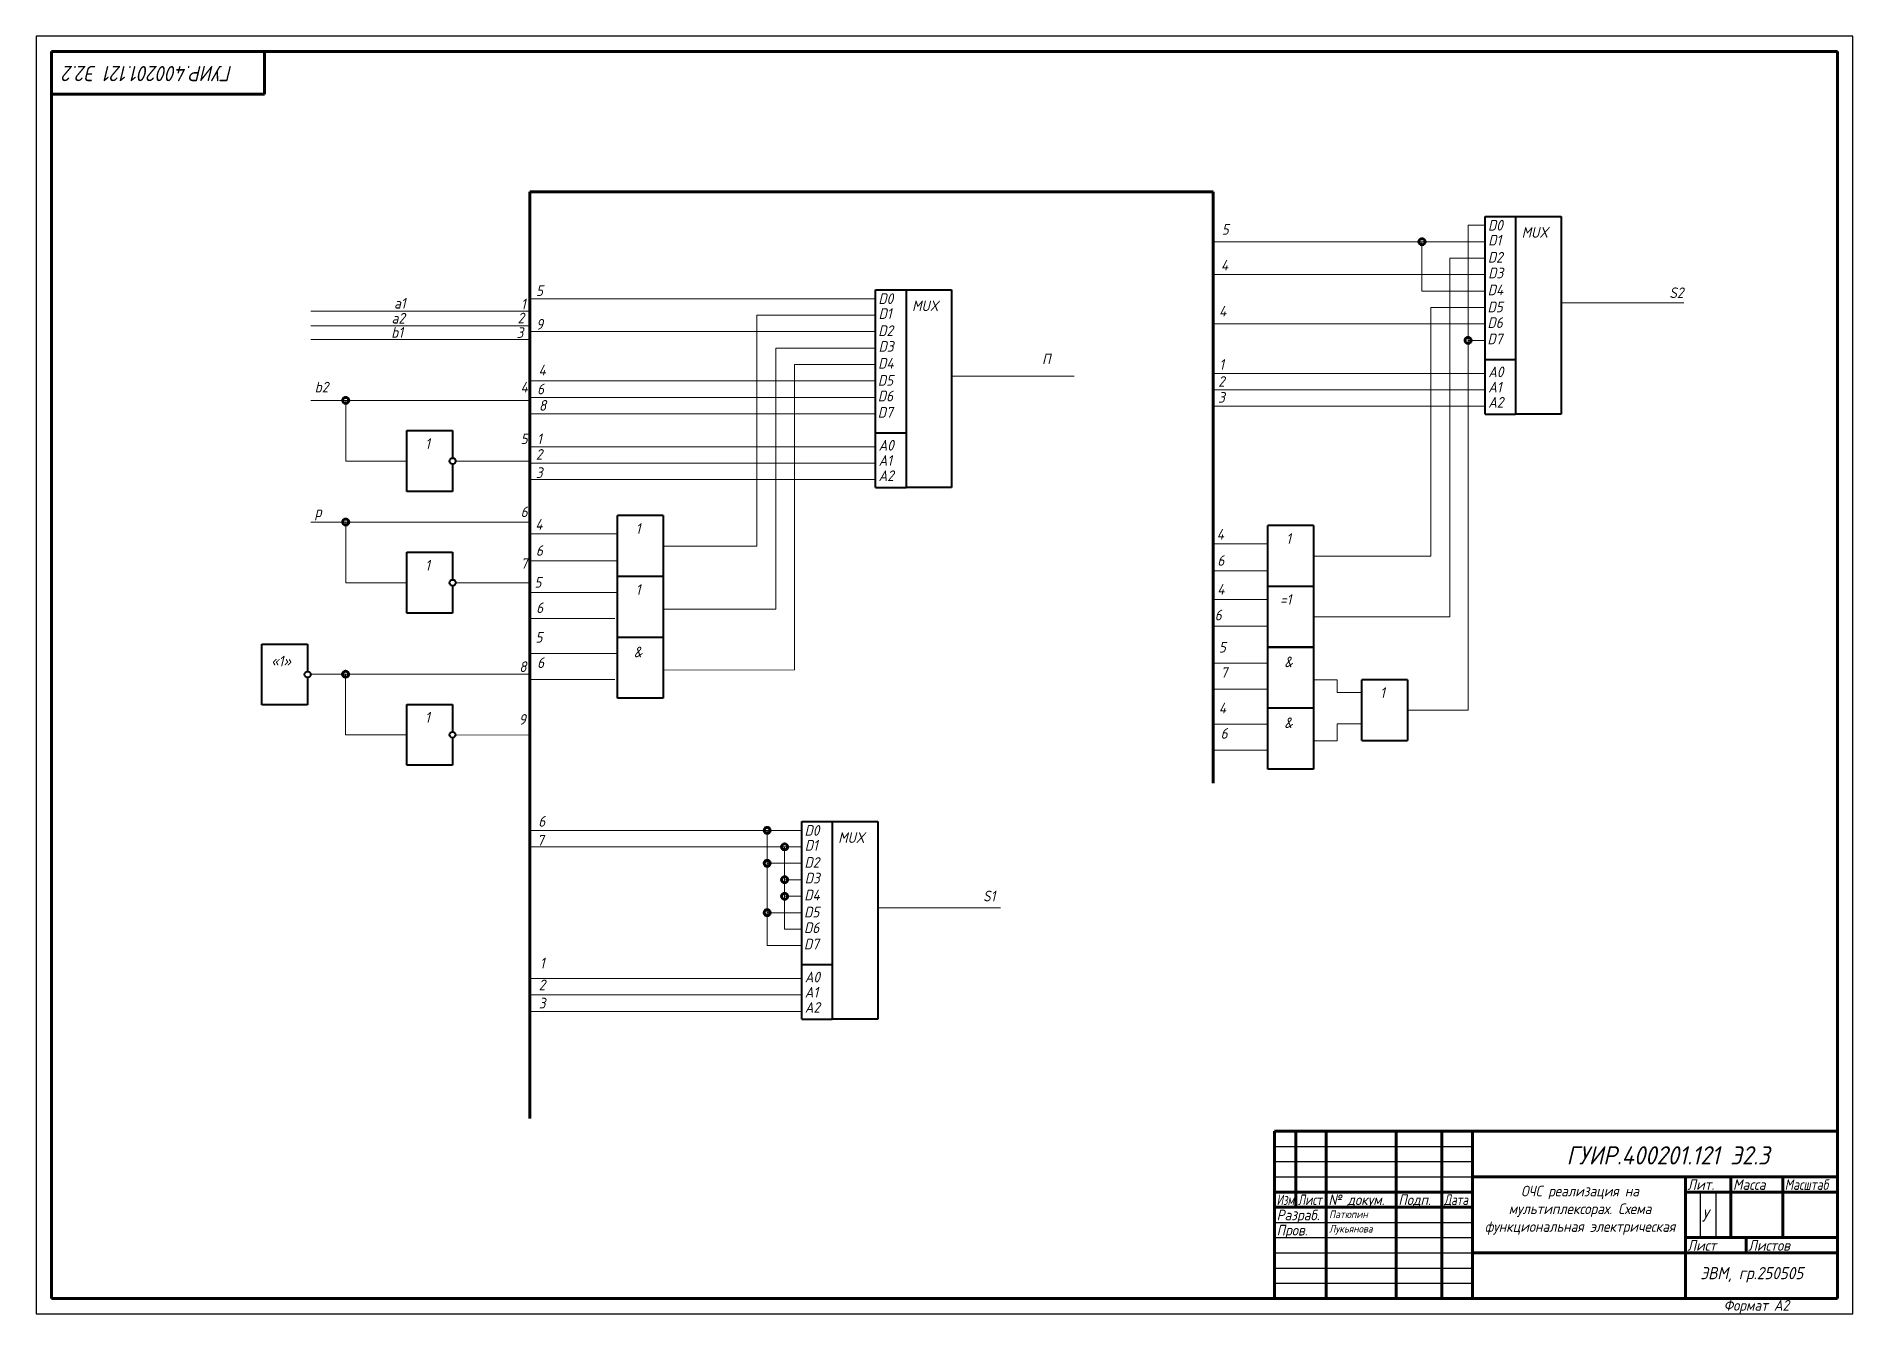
# Model space of a CAD drawing. Header units: millimetres. Extents: x -1355 to 1483, y -457 to 401.
# Drawn here: x -1355 to -758, y -448 to -28 of the extents above; entities that cross this region are included whole.
import ezdxf

# ---------------------------------------------------------------- set-up
doc = ezdxf.new("R2010")
doc.units = ezdxf.units.MM
doc.header["$LTSCALE"] = 0.5
doc.layers.get('0').update_dxf_attribs({"lineweight": 60})
doc.layers.get('Defpoints').update_dxf_attribs({"color": 5})
doc.layers.add('4-текст', color=7, linetype='Continuous', true_color=0x00ad00)
doc.layers.add('провода', color=122, linetype='Continuous', lineweight=15)
doc.layers.add('фигуры', color=7, linetype='Continuous', lineweight=40)
doc.styles.get("Standard").update_dxf_attribs({"font": 'isocpeui.ttf', "width": 0.9})

msp = doc.modelspace()

# ---------------------------------------------------------------- texts
at = {"lineweight": -3, "width": 0.9}
msp.add_text('Формат А2', height=3.5, dxfattribs=at).set_placement((-800.74, -446.71))
at = {"char_height": 3.5, "attachment_point": 1}
for s, width, gutter_width, heights, insert in [('5', 10, 25, [0], (-965.7, -89.47)), ('4', 10, 25, [0], (-965.96, -101.22)), ('5', 10, 25, [0], (-1191.08, -109.58)), ('S2', 10.2898, 25, [0], (-818.59, -110.28)), ('a2', 10, 25, [0], (-1238.56, -118.66)), ('a1', 10, 25, [0], (-1237.75, -113.73)), ('2', 10, 25, [0], (-1197.15, -118.59)), ('1', 10, 25, [0], (-1196.06, -113.98)), ('4', 10, 25, [0], (-966.6, -116.35)), ('b1', 10, 25, [0], (-1238.68, -123.32)), ('3', 10, 25, [0], (-1197.47, -123.38)), ('9', 10, 25, [0], (-1191.08, -120.65)), ('4', 10, 25, [0], (-1190.26, -135.7)), ('П', 10.2898, 25, [0], (-1024.78, -132.03)), ('1', 10, 25, [0], (-966.52, -133.85)), ('b2', 10, 25, [0], (-1263.83, -141.31)), ('4', 10, 25, [0], (-1196.15, -141.31)), ('6', 10, 25, [0], (-1190.74, -141.93)), ('2', 10, 25, [0], (-966.91, -139.46)), ('8', 10, 25, [0], (-1190.11, -147.31)), ('3', 10, 25, [0], (-966.91, -144.69)), ('5', 10, 25, [0], (-1196.15, -158.31)), ('1', 10, 25, [0], (-1190.76, -158.31)), ('2', 10, 25, [0], (-1191.15, -163.43)), ('3', 10, 25, [0], (-1191.15, -169.43)), ('p', 10, 25, [0], (-1263.83, -182.31)), ('6', 10, 25, [0], (-1196.15, -182.31)), ('4', 10, 25, [0], (-1191.32, -186.43)), ('4', 10, 25, [0], (-967.37, -189.71)), ('6', 10, 25, [0], (-1191.12, -195.04)), ('7', 10, 25, [0], (-1196.15, -199.31)), ('6', 10, 25, [0], (-967.16, -198.32)), ('5', 10, 25, [0], (-1191.61, -205.52)), ('4', 10, 25, [0], (-967.19, -207.79)), ('6', 10, 25, [0], (-1191.04, -213.85)), ('6', 10, 25, [0], (-968.01, -216.25)), ('5', 10, 25, [0], (-1191.28, -223.58)), ('5', 10, 25, [0], (-966.65, -226.82)), ('6', 10, 25, [0], (-1190.72, -231.91)), ('8', 10, 25, [0], (-1196.6, -233.24)), ('7', 10, 25, [0], (-966.08, -235.15)), ('9', 10, 25, [0], (-1196.75, -250.57)), ('4', 10, 25, [0], (-966.65, -246.84)), ('6', 10, 25, [0], (-966.08, -255.17)), ('6', 10, 25, [0], (-1190.35, -284.08)), ('7', 10, 25, [0], (-1190.76, -290.35)), ('S1', 10.2898, 25, [0], (-1044.16, -308.64)), ('1', 10, 25, [0], (-1189.83, -330.67)), ('2', 10, 25, [0], (-1190.21, -337.86)), ('3', 10, 25, [0], (-1190.21, -343.86)), ('\\pxqc;ОЧС реализация на мультиплексорах. Схема функциональная электрическая', 70.0392, 20, [37.17], (-882.97, -405.64))]:
    msp.add_mtext_dynamic_manual_height_columns(s, width=width, gutter_width=gutter_width, heights=heights, dxfattribs=dict(at, insert=insert))
at = {"layer": '4-текст', "lineweight": -3}
for s, width, p in [('Лит.', 0.9, (-812.67, -407.01)), ('Масса', 0.9, (-797.67, -407.01)), ('Масштаб', 0.8, (-780.67, -407.01)), ('Изм.', 0.7, (-947.67, -412.01)), ('Лист', 0.75, (-940.67, -412.01)), ('№ докум.', 0.9, (-930.67, -412.01)), ('Подп.', 0.9, (-907.67, -412.01)), ('Дата', 0.75, (-892.67, -412.01)), ('Разраб.', 0.9, (-947.67, -417.01)), ('Пров.', 0.9, (-947.67, -422.01)), ('Лист', 0.9, (-812.67, -427.01)), ('Листов', 0.9, (-792.67, -427.01))]:
    msp.add_text(s, height=3.5, dxfattribs=dict(at, width=width)).set_placement(p)
at = {"layer": '4-текст', "width": 0.9}
msp.add_text('У', height=4, dxfattribs=at).set_placement((-807.97, -417.44))
at = {"layer": '4-текст', "insert": (-1346.31, -39.97), "char_height": 5, "attachment_point": 6, "rotation": 180}
msp.add_mtext_dynamic_manual_height_columns('ГУИР.400201.121 Э2.2', width=70, gutter_width=20, heights=[0], dxfattribs=at)
at = {"layer": '4-текст'}
for s, width, insert, char_height, attachment_point in [('ГУИР.400201.121 Э2.3', 78, (-785.67, -395.66), 6, 6), ('Патюпин', 23, (-930.42, -413.78), 2.5, 1), ('Лукьянова', 23, (-930.42, -418.53), 2.5, 1), ('ЭВМ, гр.250505', 50, (-808.43, -432.38), 4, 1)]:
    msp.add_mtext_dynamic_manual_height_columns(s, width=width, gutter_width=20, heights=[0], dxfattribs=dict(at, insert=insert, char_height=char_height, attachment_point=attachment_point))
at = {"layer": 'фигуры', "width": 0.9}
for s, p in [('D0', (-878.2, -91.59)), ('D1', (-878.12, -96.49)), ('MUX', (-867.12, -93.95)), ('D2', (-878.23, -102.12)), ('D3', (-878.12, -107.28)), ('D0', (-1078.57, -115.73)), ('D4', (-878.28, -112.84)), ('D1', (-1078.49, -120.62)), ('MUX', (-1067.49, -118.09)), ('D5', (-878.35, -118.46)), ('D2', (-1078.6, -126.26)), ('D6', (-878.37, -123.59)), ('D3', (-1078.49, -131.42)), ('D7', (-878.39, -128.97)), ('D4', (-1078.65, -136.98)), ('A0', (-878.12, -139.81)), ('D5', (-1078.72, -142.6)), ('A1', (-878.12, -144.81)), ('D6', (-1078.73, -147.73)), ('A2', (-878.12, -149.81)), ('D7', (-1078.76, -153.11)), ('1', (-1227.52, -163.37)), ('A0', (-1078.49, -163.94)), ('A1', (-1078.49, -168.94)), ('A2', (-1078.49, -173.94)), ('1', (-1158.33, -191.32)), ('1', (-944.52, -194.59)), ('1', (-1227.52, -203.38)), ('1', (-1158.32, -211.36)), ('=1', (-946.53, -214.63)), ('«1»', (-1278.17, -234.9)), ('&', (-1158.95, -231.91)), ('&', (-945.16, -235.16)), ('1', (-913.65, -245.27)), ('1', (-1227.55, -253.38)), ('&', (-945.16, -255.18)), ('D0', (-1102.84, -290.57)), ('D1', (-1102.76, -295.46)), ('MUX', (-1091.76, -292.93)), ('D2', (-1102.87, -301.1)), ('D3', (-1102.76, -306.25)), ('D4', (-1102.92, -311.81)), ('D5', (-1102.99, -317.43)), ('D6', (-1103, -322.56)), ('D7', (-1103.03, -327.94)), ('A0', (-1102.76, -338.78)), ('A1', (-1102.76, -343.78)), ('A2', (-1102.76, -348.78))]:
    msp.add_text(s, height=3.5, dxfattribs=at).set_placement(p)

# ---------------------------------------------------------------- linework, layer by layer
for p, q in [((-1350.34, -32.71), (-1350.34, -46.71)), ((-1280.34, -46.71), (-1280.34, -32.71)), ((-1350.34, -46.71), (-1280.34, -46.71)), ((-1193.15, -78.83), (-1193.15, -383.49)), ((-1193.15, -78.83), (-968.51, -78.83)), ((-968.51, -78.83), (-968.51, -273.32)), ((-813.34, -402.71), (-813.34, -407.71))]:
    msp.add_line(p, q)
at = {"lineweight": 60}
for p, q in [((-763.34, -387.71), (-948.34, -387.71)), ((-948.34, -442.71), (-948.34, -387.71)), ((-941.34, -387.71), (-941.34, -412.71)), ((-931.34, -442.71), (-931.34, -387.71)), ((-908.34, -387.71), (-908.34, -442.71)), ((-893.34, -442.71), (-893.34, -387.71)), ((-883.34, -387.71), (-883.34, -442.71)), ((-883.34, -402.71), (-763.34, -402.71)), ((-813.34, -442.71), (-813.34, -402.71)), ((-798.34, -402.71), (-798.34, -422.71)), ((-781.34, -422.71), (-781.34, -402.71)), ((-948.34, -407.71), (-883.34, -407.71)), ((-813.34, -407.71), (-763.34, -407.71)), ((-948.34, -412.71), (-883.34, -412.71)), ((-813.34, -422.71), (-763.34, -422.71)), ((-793.34, -427.71), (-793.34, -422.71)), ((-883.34, -427.71), (-763.34, -427.71))]:
    msp.add_line(p, q, dxfattribs=at)
at = {"lineweight": -3}
for p, q in [((-948.34, -392.71), (-883.34, -392.71)), ((-948.34, -397.71), (-883.34, -397.71)), ((-948.34, -402.71), (-883.34, -402.71)), ((-808.34, -422.71), (-808.34, -407.71)), ((-803.34, -407.71), (-803.34, -422.71)), ((-948.34, -417.71), (-883.34, -417.71)), ((-948.34, -422.71), (-883.34, -422.71)), ((-948.34, -427.71), (-883.34, -427.71)), ((-948.34, -432.71), (-883.34, -432.71)), ((-948.34, -437.71), (-883.34, -437.71))]:
    msp.add_line(p, q, dxfattribs=at)
for centre in [(-899.89, -95.25), (-884.76, -127.71), (-1253.65, -147.43), (-1253.65, -187.44), (-1253.68, -237.45), (-1115.13, -288.81), (-1109.4, -294.22), (-1115.13, -299.63), (-1109.4, -305.04), (-1109.4, -310.45), (-1115.13, -315.86)]:
    msp.add_circle(centre, 1)
at = {"layer": 'Defpoints'}
for p, q in [((-758.34, -27.71), (-1355.34, -27.71)), ((-1355.34, -27.71), (-1355.34, -447.71)), ((-758.34, -447.71), (-758.34, -27.71)), ((-1355.34, -447.71), (-758.34, -447.71))]:
    msp.add_line(p, q, dxfattribs=at)
at = {"layer": 'провода'}
for p, q in [((-968.12, -95.25), (-879.12, -95.25)), ((-899.97, -111.48), (-899.97, -95.25)), ((-884.76, -89.84), (-879.12, -89.84)), ((-884.76, -89.84), (-884.76, -249.27)), ((-890.73, -100.66), (-879.12, -100.66)), ((-890.73, -100.66), (-879.12, -100.66)), ((-890.73, -100.66), (-879.12, -100.66)), ((-890.73, -177.66), (-890.73, -100.66)), ((-968.51, -106.07), (-879.12, -106.07)), ((-884.37, -106.07), (-879.12, -106.07)), ((-899.97, -111.48), (-879.12, -111.48)), ((-884.37, -111.48), (-879.12, -111.48)), ((-1193.15, -118.09), (-1265.16, -118.09)), ((-1193.15, -113.98), (-1079.88, -113.98)), ((-1118.53, -192.86), (-1118.53, -119.39)), ((-1118.53, -119.39), (-1079.88, -119.39)), ((-879.12, -116.88), (-896.97, -116.88)), ((-896.97, -116.88), (-896.97, -198.59)), ((-854.37, -115.31), (-813.83, -115.31)), ((-1193.15, -122.9), (-1265.16, -122.9)), ((-1193.15, -124.8), (-1079.88, -124.8)), ((-1193.15, -124.8), (-1079.88, -124.8)), ((-1193.15, -124.8), (-1079.88, -124.8)), ((-968.12, -122.3), (-879.12, -122.3)), ((-884.37, -122.3), (-879.12, -122.3)), ((-1193.14, -127.43), (-1265.16, -127.43)), ((-1112.3, -130.23), (-1079.88, -130.21)), ((-1112.3, -216.08), (-1112.3, -130.23)), ((-884.76, -127.71), (-879.12, -127.71)), ((-884.37, -127.71), (-879.12, -127.71)), ((-1106.09, -236.02), (-1106.09, -135.61)), ((-1106.09, -135.61), (-1079.49, -135.61)), ((-1193.15, -141.02), (-1079.88, -141.02)), ((-1054.74, -139.44), (-1014.2, -139.44)), ((-968.12, -138.53), (-879.12, -138.53)), ((-968.12, -138.53), (-879.12, -138.53)), ((-1265.16, -147.43), (-1193.15, -147.43)), ((-1253.65, -147.43), (-1253.65, -167.37)), ((-1193.15, -146.43), (-1079.88, -146.43)), ((-1098.08, -146.43), (-1079.88, -146.43)), ((-968.12, -143.93), (-879.12, -143.93)), ((-968.12, -143.93), (-879.12, -143.93)), ((-1193.15, -151.84), (-1079.88, -151.84)), ((-1193.15, -151.84), (-1079.88, -151.84)), ((-968.12, -149.34), (-879.12, -149.34)), ((-1193.15, -162.66), (-1079.88, -162.66)), ((-1193.15, -162.66), (-1079.88, -162.66)), ((-1253.65, -167.37), (-1233.52, -167.37)), ((-1217.48, -167.39), (-1193.08, -167.44)), ((-1193.15, -168.07), (-1079.88, -168.07)), ((-1193.15, -168.07), (-1079.88, -168.07)), ((-1193.15, -173.48), (-1079.88, -173.48)), ((-890.73, -218.63), (-890.73, -177.66)), ((-1265.16, -187.44), (-1193.15, -187.44)), ((-1253.65, -187.44), (-1253.65, -207.38)), ((-1193.15, -191.35), (-1164.33, -191.35)), ((-1149.33, -195.32), (-1118.53, -195.32)), ((-1118.53, -195.32), (-1118.53, -192.86)), ((-968.51, -194.63), (-950.52, -194.63)), ((-1193.15, -200.14), (-1164.33, -200.14)), ((-935.52, -198.59), (-904.73, -198.59)), ((-896.97, -198.59), (-904.73, -198.59)), ((-1253.65, -207.38), (-1233.52, -207.38)), ((-1217.54, -207.4), (-1193.18, -207.44)), ((-968.51, -203.42), (-950.52, -203.42)), ((-1192.76, -210.62), (-1164.76, -210.62)), ((-968.51, -212.85), (-950.34, -212.85)), ((-1193.15, -219.18), (-1165.15, -219.18)), ((-1149.19, -216.08), (-1112.3, -216.08)), ((-935.53, -218.63), (-890.73, -218.63)), ((-968.51, -221.61), (-950.34, -221.61)), ((-1192.76, -230.62), (-1164.76, -230.62)), ((-1265.19, -237.45), (-1193.18, -237.44)), ((-1253.68, -237.45), (-1253.68, -257.38)), ((-1149.19, -236.08), (-1106.09, -236.02)), ((-968.51, -233.87), (-950.53, -233.87)), ((-1193.15, -239.18), (-1165.15, -239.18)), ((-968.51, -242.42), (-950.53, -242.42)), ((-935.4, -239.33), (-927.82, -239.31)), ((-927.82, -239.31), (-927.82, -243.47)), ((-927.82, -243.47), (-919.65, -243.47)), ((-904.65, -249.27), (-884.76, -249.27)), ((-968.12, -253.89), (-950.53, -253.89)), ((-927.82, -259.34), (-927.82, -253.82)), ((-927.82, -253.82), (-919.65, -253.82)), ((-1253.68, -257.38), (-1233.55, -257.38)), ((-1217.57, -257.41), (-1193.21, -257.45)), ((-968.51, -262.44), (-950.53, -262.44)), ((-935.4, -259.35), (-927.82, -259.34)), ((-1193.15, -288.81), (-1104.15, -288.81)), ((-1115.13, -288.81), (-1115.13, -326.68)), ((-1193.15, -294.22), (-1104.15, -294.22)), ((-1109.4, -294.22), (-1109.4, -321.27)), ((-1115.13, -299.63), (-1104.15, -299.63)), ((-1115.13, -299.63), (-1104.15, -299.63)), ((-1115.13, -299.63), (-1104.15, -299.63)), ((-1109.4, -305.04), (-1104.15, -305.04)), ((-1109.4, -305.04), (-1104.15, -305.04)), ((-1115.13, -315.86), (-1104.15, -315.86)), ((-1115.13, -315.86), (-1104.15, -315.86)), ((-1109.4, -310.45), (-1104.15, -310.45)), ((-1109.4, -310.45), (-1104.15, -310.45)), ((-1079.01, -314.28), (-1038.47, -314.28)), ((-1109.4, -321.27), (-1104.15, -321.27)), ((-1109.4, -321.27), (-1104.15, -321.27)), ((-1115.13, -326.68), (-1104.15, -326.68)), ((-1115.13, -326.68), (-1104.15, -326.68)), ((-1193.15, -337.5), (-1104.15, -337.5)), ((-1193.15, -337.5), (-1104.15, -337.5)), ((-1193.15, -342.91), (-1104.15, -342.91)), ((-1193.15, -342.91), (-1104.15, -342.91)), ((-1193.15, -348.31), (-1104.15, -348.31))]:
    msp.add_line(p, q, dxfattribs=at)
at = {"layer": 'фигуры', "lineweight": 60}
for p, q in [((-1350.34, -442.71), (-1350.34, -32.71)), ((-1350.34, -32.71), (-778.34, -32.71)), ((-778.34, -32.71), (-763.34, -32.71)), ((-763.34, -32.71), (-763.34, -442.71)), ((-763.34, -442.71), (-1350.34, -442.71))]:
    msp.add_line(p, q, dxfattribs=at)
at = {"layer": 'фигуры'}
for p, q in [((-879.12, -151.95), (-879.12, -86.95)), ((-879.12, -86.95), (-869.12, -86.95)), ((-869.12, -86.95), (-854.12, -86.95)), ((-869.12, -86.95), (-869.12, -151.95)), ((-854.12, -86.95), (-854.12, -151.95)), ((-1079.49, -176.09), (-1079.49, -111.09)), ((-1079.49, -111.09), (-1069.49, -111.09)), ((-1069.49, -111.09), (-1054.49, -111.09)), ((-1069.49, -111.09), (-1069.49, -176.09)), ((-1054.49, -111.09), (-1054.49, -176.09)), ((-879.12, -133.95), (-869.12, -133.95)), ((-879.12, -151.95), (-869.12, -151.95)), ((-854.12, -151.95), (-869.12, -151.95)), ((-1079.49, -158.09), (-1069.49, -158.09)), ((-1079.49, -176.09), (-1069.49, -176.09)), ((-1054.49, -176.09), (-1069.49, -176.09)), ((-1103.76, -350.93), (-1103.76, -285.93)), ((-1103.76, -285.93), (-1093.76, -285.93)), ((-1093.76, -285.93), (-1078.76, -285.93)), ((-1093.76, -285.93), (-1093.76, -350.93)), ((-1078.76, -285.93), (-1078.76, -350.93)), ((-1103.76, -332.93), (-1093.76, -332.93)), ((-1103.76, -350.93), (-1093.76, -350.93)), ((-1078.76, -350.93), (-1093.76, -350.93))]:
    msp.add_line(p, q, dxfattribs=at)
at = {"layer": 'фигуры', "lineweight": 40}
for p, q in [((-1233.52, -157.37), (-1218.52, -157.37)), ((-1233.52, -177.37), (-1233.52, -157.37)), ((-1218.52, -157.37), (-1218.52, -166.37)), ((-1218.52, -168.37), (-1218.52, -177.37)), ((-1218.52, -177.37), (-1233.52, -177.37)), ((-1149.33, -185.32), (-1164.33, -185.32)), ((-1164.33, -205.32), (-1164.33, -185.32)), ((-1149.33, -185.32), (-1149.33, -205.32)), ((-935.52, -188.59), (-950.52, -188.59)), ((-950.52, -208.59), (-950.52, -188.59)), ((-935.52, -188.59), (-935.52, -208.59)), ((-1233.52, -197.38), (-1218.52, -197.38)), ((-1233.52, -217.38), (-1233.52, -197.38)), ((-1218.52, -197.38), (-1218.52, -206.38)), ((-1218.52, -208.38), (-1218.52, -217.38)), ((-1149.32, -205.36), (-1164.32, -205.36)), ((-1164.32, -225.36), (-1164.32, -205.36)), ((-1149.32, -205.36), (-1149.32, -225.36)), ((-950.53, -228.63), (-950.53, -208.63)), ((-935.53, -208.63), (-950.53, -208.63)), ((-935.52, -208.64), (-950.52, -208.64)), ((-935.53, -208.63), (-935.53, -228.63)), ((-1218.52, -217.38), (-1233.52, -217.38)), ((-1149.32, -225.36), (-1164.32, -225.36)), ((-1149.32, -225.36), (-1164.32, -225.36)), ((-1164.32, -245.36), (-1164.32, -225.36)), ((-1149.32, -225.36), (-1149.32, -245.36)), ((-1281.18, -227.55), (-1266.18, -227.55)), ((-1281.18, -247.55), (-1281.18, -227.55)), ((-1266.18, -227.55), (-1266.18, -236.55)), ((-935.53, -228.61), (-950.53, -228.61)), ((-950.53, -248.61), (-950.53, -228.61)), ((-935.53, -228.63), (-950.53, -228.63)), ((-935.53, -228.61), (-935.53, -248.61)), ((-1266.18, -238.55), (-1266.18, -247.55)), ((-904.65, -239.27), (-919.65, -239.27)), ((-919.65, -259.27), (-919.65, -239.27)), ((-904.65, -239.27), (-904.65, -259.27)), ((-1266.18, -247.55), (-1281.18, -247.55)), ((-1233.55, -247.38), (-1218.55, -247.38)), ((-1233.55, -267.38), (-1233.55, -247.38)), ((-1218.55, -247.38), (-1218.55, -256.38)), ((-1149.32, -245.36), (-1164.32, -245.36)), ((-1149.32, -245.36), (-1164.32, -245.36)), ((-1149.32, -245.36), (-1164.32, -245.36)), ((-935.53, -248.61), (-950.53, -248.61)), ((-935.53, -248.61), (-950.53, -248.61)), ((-935.53, -248.61), (-950.53, -248.61)), ((-935.53, -248.63), (-950.53, -248.63)), ((-950.53, -268.63), (-950.53, -248.63)), ((-935.53, -248.63), (-935.53, -268.63)), ((-1218.55, -258.38), (-1218.55, -267.38)), ((-904.64, -259.31), (-919.64, -259.31)), ((-1218.55, -267.38), (-1233.55, -267.38)), ((-935.53, -268.63), (-950.53, -268.63)), ((-935.53, -268.63), (-950.53, -268.63)), ((-935.53, -268.63), (-950.53, -268.63))]:
    msp.add_line(p, q, dxfattribs=at)
for centre in [(-1218.52, -167.37), (-1218.52, -207.38), (-1266.18, -237.55), (-1218.55, -257.38)]:
    msp.add_circle(centre, 1, dxfattribs=at)

msp.set_redraw_order([(e.dxf.handle, doc.entitydb.next_handle()) for e in msp.query("TEXT MTEXT ATTDEF DIMENSION ARC_DIMENSION")])  # texts and dimensions are drawn at this point

doc.saveas('drawing.dxf')
